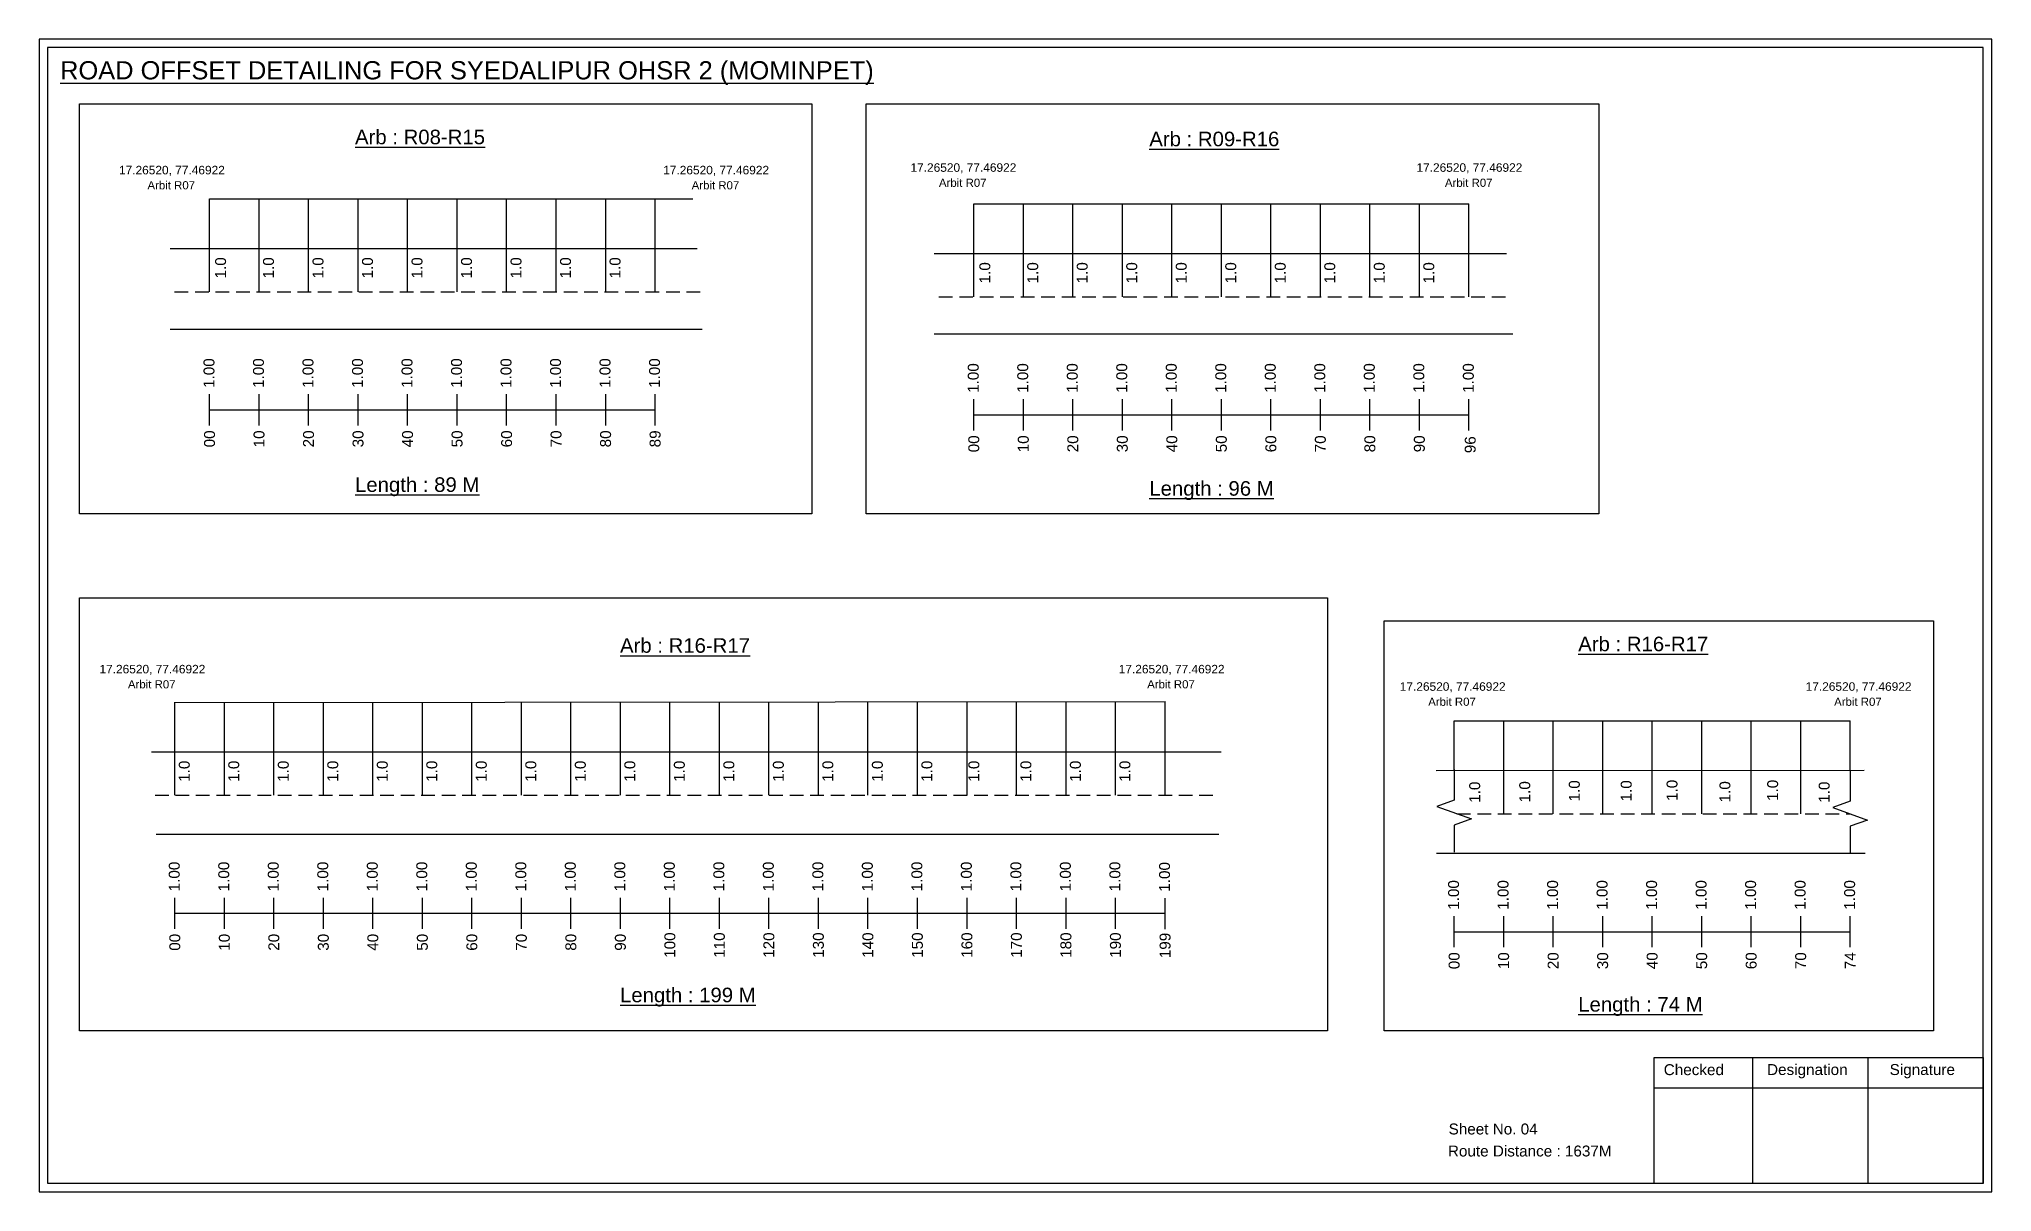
# Model space of a CAD drawing. Header units: inches. Extents: x -117 to 51867, y -12715 to 3423.
# Drawn here: x 38931 to 39468, y -4307 to -3990 of the extents above; entities that cross this region are included whole.
import ezdxf

# ---------------------------------------------------------------- set-up
doc = ezdxf.new("R2010")
doc.units = ezdxf.units.IN
doc.header["$MEASUREMENT"] = 0
doc.linetypes.add('DASHED2', pattern=[0.375, 0.25, -0.125])
doc.layers.add('PDF_Geometry', color=7, linetype='Continuous')
doc.layers.add('PDF_Text', color=5, linetype='Continuous')
doc.styles.add('PDF Arial', font='arial.ttf')
doc.styles.get("Standard").update_dxf_attribs({"font": 'arial.ttf'})

msp = doc.modelspace()

# ---------------------------------------------------------------- texts
at = {"color": 242, "true_color": 0xcd2027}
for s, height, p in [('%%UROAD OFFSET DETAILING FOR SYEDALIPUR OHSR 2 (MOMINPET)', 5, (38937.15, -4001.44)), ('%%UArb : R08-R15', 4, (39018.17, -4019.26)), ('%%UArb : R09-R16', 4, (39236.37, -4019.81)), ('%%ULength : 89 M', 4, (39018.17, -4114.76)), ('%%ULength : 96 M', 4, (39236.37, -4115.81)), ('%%UArb : R16-R17', 4, (39090.97, -4158.96)), ('%%UArb : R16-R17', 4, (39354.2, -4158.53)), ('%%ULength : 199 M', 4, (39090.97, -4254.96)), ('%%ULength : 74 M', 4, (39354.2, -4257.53))]:
    msp.add_text(s, height=height, dxfattribs=at).set_placement(p)
at = {"color": 5}
for s, height, p in [('17.26520, 77.46922', 2.34, (38953.33, -4027.53)), ('17.26520, 77.46922', 2.34, (39102.83, -4027.53)), ('17.26520, 77.46922', 2.34, (39170.76, -4026.83)), ('Arbit R07', 2.246, (39178.58, -4030.96)), ('17.26520, 77.46922', 2.34, (39309.76, -4026.83)), ('Arbit R07', 2.246, (39317.58, -4030.96)), ('Arbit R07', 2.246, (38961.15, -4031.66)), ('Arbit R07', 2.246, (39110.65, -4031.66)), ('17.26520, 77.46922', 2.34, (38947.97, -4164.62)), ('17.26520, 77.46922', 2.34, (39227.97, -4164.62)), ('Arbit R07', 2.246, (38955.79, -4168.74)), ('Arbit R07', 2.246, (39235.79, -4168.74)), ('17.26520, 77.46922', 2.34, (39305.17, -4169.4)), ('17.26520, 77.46922', 2.34, (39416.67, -4169.4)), ('Arbit R07', 2.246, (39312.99, -4173.53)), ('Arbit R07', 2.246, (39424.49, -4173.53))]:
    msp.add_text(s, height=height, dxfattribs=at).set_placement(p)
for p in [(38982.74, -4056.13), (38995.9, -4056.13), (39009.5, -4056.13), (39023.1, -4056.13), (39036.7, -4056.13), (39050.3, -4056.13), (39063.9, -4056.13), (39077.5, -4056.13), (39091.1, -4056.13), (39192.68, -4057.49), (39205.84, -4057.49), (39219.44, -4057.49), (39233.04, -4057.49), (39246.64, -4057.49), (39260.24, -4057.49), (39273.84, -4057.49), (39287.44, -4057.49), (39301.04, -4057.49), (39314.64, -4057.49), (38972.76, -4194.42), (38986.36, -4194.42), (38999.96, -4194.42), (39013.56, -4194.42), (39027.16, -4194.42), (39040.76, -4194.42), (39054.36, -4194.42), (39067.96, -4194.42), (39081.56, -4194.42), (39095.16, -4194.42), (39108.76, -4194.42), (39122.36, -4194.42), (39135.96, -4194.42), (39149.56, -4194.42), (39163.16, -4194.42), (39176.76, -4194.42), (39189.67, -4194.42), (39203.96, -4194.42), (39217.56, -4194.42), (39231.16, -4194.42), (39327.26, -4200.18), (39341, -4200.06), (39354.62, -4199.8), (39368.88, -4199.8), (39381.47, -4199.67), (39395.99, -4200.06), (39409.1, -4199.67), (39423.26, -4200.17)]:
    msp.add_text('1.0', height=3, rotation=90).set_placement(p)
at = {"color": 217, "true_color": 0x93278f}
for s, p in [('1.00', (38979.55, -4086.21)), ('1.00', (38993.15, -4086.21)), ('1.00', (39006.75, -4086.21)), ('1.00', (39020.35, -4086.21)), ('1.00', (39033.95, -4086.21)), ('1.00', (39047.55, -4086.21)), ('1.00', (39061.15, -4086.21)), ('1.00', (39074.75, -4086.21)), ('1.00', (39088.35, -4086.21)), ('1.00', (39101.95, -4086.21)), ('1.00', (39189.5, -4087.57)), ('1.00', (39203.1, -4087.57)), ('1.00', (39216.7, -4087.57)), ('1.00', (39230.3, -4087.57)), ('1.00', (39243.9, -4087.57)), ('1.00', (39257.5, -4087.57)), ('1.00', (39271.1, -4087.57)), ('1.00', (39284.7, -4087.57)), ('1.00', (39298.3, -4087.57)), ('1.00', (39311.9, -4087.57)), ('1.00', (39325.5, -4087.57)), ('00', (38979.7, -4102.53)), ('10', (38993.3, -4102.53)), ('20', (39006.9, -4102.53)), ('30', (39020.5, -4102.53)), ('40', (39034.1, -4102.53)), ('50', (39047.7, -4102.53)), ('60', (39061.3, -4102.53)), ('70', (39074.9, -4102.53)), ('80', (39088.5, -4102.53)), ('89', (39102.1, -4102.53)), ('00', (39189.65, -4103.89)), ('10', (39203.25, -4103.89)), ('20', (39216.85, -4103.89)), ('30', (39230.45, -4103.89)), ('40', (39244.05, -4103.89)), ('50', (39257.65, -4103.89)), ('60', (39271.25, -4103.89)), ('70', (39284.85, -4103.89)), ('80', (39298.45, -4103.89)), ('90', (39312.05, -4103.89)), ('96', (39326.02, -4104.14)), ('1.00', (38970.01, -4224.5)), ('1.00', (38983.61, -4224.5)), ('1.00', (38997.21, -4224.5)), ('1.00', (39010.81, -4224.5)), ('1.00', (39024.41, -4224.5)), ('1.00', (39038.01, -4224.5)), ('1.00', (39051.61, -4224.5)), ('1.00', (39065.21, -4224.5)), ('1.00', (39078.81, -4224.5)), ('1.00', (39092.41, -4224.5)), ('1.00', (39106.01, -4224.5)), ('1.00', (39119.61, -4224.5)), ('1.00', (39133.21, -4224.5)), ('1.00', (39146.81, -4224.5)), ('1.00', (39160.41, -4224.5)), ('1.00', (39174.01, -4224.5)), ('1.00', (39187.61, -4224.5)), ('1.00', (39201.21, -4224.5)), ('1.00', (39214.81, -4224.5)), ('1.00', (39228.41, -4224.5)), ('1.00', (39242.05, -4224.6)), ('1.00', (39321.45, -4229.57)), ('1.00', (39335.05, -4229.57)), ('1.00', (39348.65, -4229.57)), ('1.00', (39362.25, -4229.57)), ('1.00', (39375.85, -4229.57)), ('1.00', (39389.45, -4229.57)), ('1.00', (39403.05, -4229.57)), ('1.00', (39416.65, -4229.57)), ('1.00', (39430.25, -4229.57)), ('00', (38970.16, -4240.82)), ('10', (38983.76, -4240.82)), ('20', (38997.36, -4240.82)), ('30', (39010.96, -4240.82)), ('40', (39024.56, -4240.82)), ('50', (39038.16, -4240.82)), ('60', (39051.76, -4240.82)), ('70', (39065.36, -4240.82)), ('80', (39078.96, -4240.82)), ('90', (39092.56, -4240.82)), ('100', (39106.16, -4242.77)), ('110', (39119.76, -4242.77)), ('120', (39133.36, -4242.77)), ('130', (39146.96, -4242.77)), ('140', (39160.56, -4242.77)), ('150', (39174.16, -4242.77)), ('160', (39187.76, -4242.77)), ('170', (39201.36, -4242.77)), ('180', (39214.96, -4242.77)), ('190', (39228.56, -4242.77)), ('199', (39242.2, -4242.87)), ('00', (39321.6, -4245.89)), ('10', (39335.2, -4245.89)), ('20', (39348.8, -4245.89)), ('30', (39362.4, -4245.89)), ('40', (39376, -4245.89)), ('50', (39389.6, -4245.89)), ('60', (39403.2, -4245.89)), ('70', (39416.8, -4245.89)), ('74', (39430.4, -4245.89))]:
    msp.add_text(s, height=3, rotation=90, dxfattribs=at).set_placement(p)
for s, p in [('Sheet No. 04', (39318.59, -4291.28)), ('Route Distance : 1637M', (39318.4, -4297.33))]:
    msp.add_text(s, height=3).set_placement(p)
at = {"layer": 'PDF_Text', "color": 7, "attachment_point": 7, "style": 'PDF Arial'}
for s, insert, char_height in [('Checked', (39377.69, -4275.03), 3.001), ('Designation', (39406.07, -4275.86), 3.0006), ('Signature', (39439.75, -4275.86), 3.001)]:
    msp.add_mtext(s, dxfattribs=dict(at, insert=insert, char_height=char_height))

# ---------------------------------------------------------------- linework, layer by layer
at = {"color": 5}
for p, q in [((38978.23, -4034.27), (39111, -4034.27)), ((39188.17, -4035.63), (39324.17, -4035.63)), ((38968.69, -4172.58), (39240.73, -4172.39)), ((39320.12, -4177.63), (39428.92, -4177.63))]:
    msp.add_line(p, q, dxfattribs=at)
for p, q in [((38978.23, -4059.81), (38978.23, -4034.27)), ((38991.83, -4059.81), (38991.83, -4034.27)), ((39005.43, -4059.81), (39005.43, -4034.27)), ((39019.03, -4059.81), (39019.03, -4034.27)), ((39032.63, -4059.81), (39032.63, -4034.27)), ((39046.23, -4059.81), (39046.23, -4034.27)), ((39059.83, -4059.81), (39059.83, -4034.27)), ((39073.43, -4059.81), (39073.43, -4034.27)), ((39087.03, -4059.81), (39087.03, -4034.27)), ((39100.63, -4059.81), (39100.63, -4034.27)), ((39188.17, -4061.17), (39188.17, -4035.63)), ((39201.77, -4061.17), (39201.77, -4035.63)), ((39215.37, -4061.17), (39215.37, -4035.63)), ((39228.97, -4061.17), (39228.97, -4035.63)), ((39242.57, -4061.17), (39242.57, -4035.63)), ((39256.17, -4061.17), (39256.17, -4035.63)), ((39269.77, -4061.17), (39269.77, -4035.63)), ((39283.37, -4061.17), (39283.37, -4035.63)), ((39296.97, -4061.17), (39296.97, -4035.63)), ((39310.57, -4061.17), (39310.57, -4035.63)), ((39324.17, -4061.17), (39324.17, -4035.63)), ((38967.35, -4047.92), (39112.14, -4047.92)), ((39177.29, -4049.28), (39334.45, -4049.28)), ((39113.55, -4070.11), (38967.35, -4070.11)), ((39336.27, -4071.47), (39177.29, -4071.47)), ((38968.69, -4198.1), (38968.69, -4172.56)), ((38982.29, -4198.1), (38982.29, -4172.56)), ((38995.89, -4198.1), (38995.89, -4172.56)), ((39009.49, -4198.1), (39009.49, -4172.56)), ((39023.09, -4198.1), (39023.09, -4172.56)), ((39036.69, -4198.1), (39036.69, -4172.56)), ((39050.29, -4198.1), (39050.29, -4172.56)), ((39063.89, -4198.1), (39063.89, -4172.56)), ((39077.49, -4198.1), (39077.49, -4172.56)), ((39091.09, -4198.1), (39091.09, -4172.56)), ((39104.69, -4198.1), (39104.69, -4172.56)), ((39118.29, -4198.1), (39118.29, -4172.56)), ((39131.89, -4198.1), (39131.89, -4172.56)), ((39145.49, -4198.1), (39145.49, -4172.56)), ((39159.09, -4198.1), (39159.09, -4172.56)), ((39172.69, -4198.1), (39172.69, -4172.56)), ((39186.29, -4198.1), (39186.29, -4172.56)), ((39199.89, -4198.1), (39199.89, -4172.56)), ((39213.49, -4198.1), (39213.49, -4172.56)), ((39227.09, -4198.1), (39227.09, -4172.56)), ((39240.73, -4197.93), (39240.73, -4172.39)), ((39320.12, -4191.28), (39320.12, -4177.63)), ((39333.72, -4203.17), (39333.72, -4177.63)), ((39347.32, -4203.17), (39347.32, -4177.63)), ((39360.92, -4203.17), (39360.92, -4177.63)), ((39374.52, -4203.17), (39374.52, -4177.63)), ((39388.12, -4203.17), (39388.12, -4177.63)), ((39401.72, -4203.17), (39401.72, -4177.63)), ((39415.32, -4203.17), (39415.32, -4177.63)), ((39428.92, -4191.28), (39428.92, -4177.63)), ((38962.27, -4186.21), (39256.12, -4186.21)), ((39315.13, -4191.28), (39432.74, -4191.23)), ((38963.52, -4208.78), (39255.51, -4208.82)), ((39315.27, -4213.97), (39433.05, -4213.97))]:
    msp.add_line(p, q)
at = {"linetype": 'DASHED2', "ltscale": 15}
for p, q in [((38968.62, -4059.81), (39112.98, -4059.81)), ((39178.56, -4061.17), (39334.45, -4061.17)), ((38963.23, -4198.1), (39253.84, -4198.05)), ((39320.89, -4203.17), (39428.92, -4203.17))]:
    msp.add_line(p, q, dxfattribs=at)
at = {"color": 217, "true_color": 0x93278f}
for p, q in [((38978.23, -4096.51), (38978.23, -4087.95)), ((38978.23, -4092.24), (39100.63, -4092.21)), ((38991.83, -4096.51), (38991.83, -4087.95)), ((39005.43, -4096.51), (39005.43, -4087.95)), ((39019.03, -4096.51), (39019.03, -4087.95)), ((39032.63, -4096.51), (39032.63, -4087.95)), ((39046.23, -4096.51), (39046.23, -4087.95)), ((39059.83, -4096.51), (39059.83, -4087.95)), ((39073.43, -4096.51), (39073.43, -4087.95)), ((39087.03, -4096.51), (39087.03, -4087.95)), ((39100.63, -4096.51), (39100.63, -4087.95)), ((39188.17, -4097.86), (39188.17, -4089.31)), ((39201.77, -4097.86), (39201.77, -4089.31)), ((39215.37, -4097.86), (39215.37, -4089.31)), ((39228.97, -4097.86), (39228.97, -4089.31)), ((39242.57, -4097.86), (39242.57, -4089.31)), ((39256.17, -4097.86), (39256.17, -4089.31)), ((39269.77, -4097.86), (39269.77, -4089.31)), ((39283.37, -4097.86), (39283.37, -4089.31)), ((39296.97, -4097.86), (39296.97, -4089.31)), ((39310.57, -4097.86), (39310.57, -4089.31)), ((39324.17, -4097.86), (39324.17, -4089.31)), ((39188.17, -4093.59), (39324.17, -4093.57)), ((38968.69, -4234.79), (38968.69, -4226.24)), ((38982.29, -4234.79), (38982.29, -4226.24)), ((38995.89, -4234.79), (38995.89, -4226.24)), ((39009.49, -4234.79), (39009.49, -4226.24)), ((39023.09, -4234.79), (39023.09, -4226.24)), ((39036.69, -4234.79), (39036.69, -4226.24)), ((39050.29, -4234.79), (39050.29, -4226.24)), ((39063.89, -4234.79), (39063.89, -4226.24)), ((39077.49, -4234.79), (39077.49, -4226.24)), ((39091.09, -4234.79), (39091.09, -4226.24)), ((39104.69, -4234.79), (39104.69, -4226.24)), ((39118.29, -4234.79), (39118.29, -4226.24)), ((39131.89, -4234.79), (39131.89, -4226.24)), ((39145.49, -4234.79), (39145.49, -4226.24)), ((39159.09, -4234.79), (39159.09, -4226.24)), ((39172.69, -4234.79), (39172.69, -4226.24)), ((39186.29, -4234.79), (39186.29, -4226.24)), ((39199.89, -4234.79), (39199.89, -4226.24)), ((39213.49, -4234.79), (39213.49, -4226.24)), ((39227.09, -4234.79), (39227.09, -4226.24)), ((39240.73, -4234.9), (39240.73, -4226.34)), ((38968.69, -4230.53), (39240.73, -4230.47)), ((39320.12, -4239.87), (39320.12, -4231.31)), ((39333.72, -4239.87), (39333.72, -4231.31)), ((39347.32, -4239.87), (39347.32, -4231.31)), ((39360.92, -4239.87), (39360.92, -4231.31)), ((39374.52, -4239.87), (39374.52, -4231.31)), ((39388.12, -4239.87), (39388.12, -4231.31)), ((39401.72, -4239.87), (39401.72, -4231.31)), ((39415.32, -4239.87), (39415.32, -4231.31)), ((39428.92, -4239.87), (39428.92, -4231.31)), ((39320.12, -4235.6), (39428.92, -4235.6))]:
    msp.add_line(p, q, dxfattribs=at)
for points in [[(38942.45, -4008.15), (39143.69, -4008.15), (39143.69, -4120.83), (38942.45, -4120.83)], [(39158.58, -4008.15), (39359.82, -4008.15), (39359.82, -4120.83), (39158.58, -4120.83)], [(38942.45, -4143.84), (39285.36, -4143.84), (39285.36, -4262.83), (38942.45, -4262.83)], [(39300.9, -4150.15), (39451.75, -4150.15), (39451.75, -4262.83), (39300.9, -4262.83)]]:
    msp.add_lwpolyline(points, close=True)
at = {"linetype": 'Continuous'}
for points in [[(39320.11, -4191), (39320.11, -4199.43), (39315.36, -4201.16), (39324.85, -4204.61), (39320.11, -4206.34), (39320.11, -4213.69)], [(39428.92, -4191.28), (39428.92, -4199.72), (39424.18, -4201.44), (39433.67, -4204.9), (39428.92, -4206.62), (39428.92, -4213.97)]]:
    msp.add_lwpolyline(points, dxfattribs=at)
at = {"layer": 'PDF_Geometry'}
for points in [[(38931.37, -3990.36), (38931.37, -4307.07), (39467.85, -4307.07), (39467.85, -3990.36)], [(38933.7, -3992.69), (38933.7, -4304.66), (39465.43, -4304.66), (39465.43, -3992.69)]]:
    msp.add_lwpolyline(points, close=True, dxfattribs=at)
at = {"layer": 'PDF_Geometry', "color": 242, "true_color": 0xcc1f26}
msp.add_lwpolyline([(39465.43, -4304.75), (39375.09, -4304.75), (39375.09, -4270.14), (39465.43, -4270.14)], close=True, dxfattribs=at)
for points in [[(39402.07, -4270.14), (39402.07, -4304.75)], [(39433.79, -4270.14), (39433.79, -4304.75)], [(39375.09, -4278.51), (39465.43, -4278.51)]]:
    msp.add_lwpolyline(points, dxfattribs=at)

msp.set_redraw_order([(e.dxf.handle, doc.entitydb.next_handle()) for e in msp.query("TEXT MTEXT ATTDEF DIMENSION ARC_DIMENSION")])  # texts and dimensions are drawn at this point

doc.saveas('drawing.dxf')
